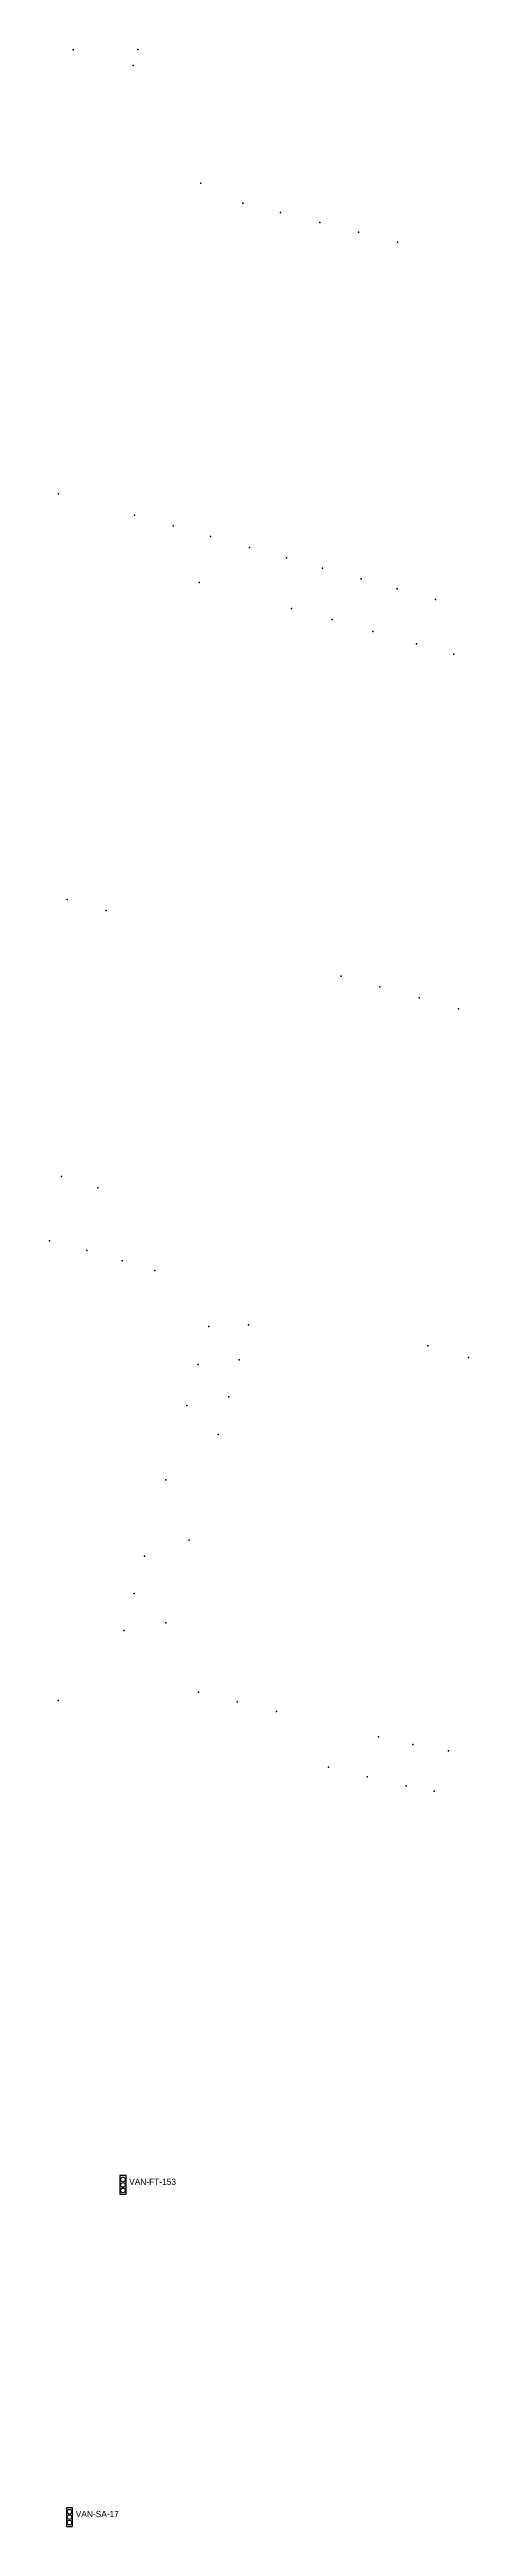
# Model space of a CAD drawing. Header units: inches. Extents: x 486474 to 494239, y 5455982 to 5460069.
# Drawn here: x 492256 to 492390, y 5458262 to 5459058 of the extents above; entities that cross this region are included whole.
import ezdxf

# ---------------------------------------------------------------- set-up
doc = ezdxf.new("R2010")
doc.units = ezdxf.units.IN
doc.header["$MEASUREMENT"] = 0
doc.layers.add('Parking Meters', color=10, linetype='Continuous')
doc.layers.add('Traffic Signals', color=10, linetype='Continuous')

msp = doc.modelspace()

# ---------------------------------------------------------------- texts
at = {"layer": 'Traffic Signals', "color": 1}
for s, p in [('VAN-FT-153', (492281.42, 5458372.05)), ('VAN-SA-17', (492264.3, 5458265.39))]:
    msp.add_text(s, height=2, dxfattribs=at).set_placement(p)

# ---------------------------------------------------------------- linework, layer by layer
at = {"layer": 'Parking Meters', "color": 7}
for p in [(492263.47, 5459057.58), (492263.47, 5459057.58), (492282.7, 5459052.53), (492282.7, 5459052.53), (492284.2, 5459057.66), (492284.2, 5459057.66), (492304.42, 5459014.74), (492317.89, 5459008.39), (492317.89, 5459008.39), (492329.97, 5459005.3), (492329.97, 5459005.3), (492342.5, 5459002.16), (492342.5, 5459002.16), (492354.89, 5458998.98), (492354.89, 5458998.98), (492367.4, 5458995.87), (492367.4, 5458995.87), (492258.8, 5458914.99), (492258.8, 5458914.99), (492283.08, 5458908.14), (492283.08, 5458908.14), (492295.52, 5458904.69), (492295.52, 5458904.69), (492307.47, 5458901.3), (492307.47, 5458901.3), (492319.94, 5458897.8), (492319.94, 5458897.8), (492331.88, 5458894.49), (492331.88, 5458894.49), (492303.87, 5458886.57), (492303.87, 5458886.57), (492343.35, 5458891.2), (492343.35, 5458891.2), (492355.79, 5458887.69), (492355.79, 5458887.69), (492333.49, 5458878.23), (492333.49, 5458878.23), (492367.35, 5458884.51), (492367.35, 5458884.51), (492379.58, 5458881.06), (492379.58, 5458881.06), (492346.5, 5458874.64), (492346.5, 5458874.64), (492359.48, 5458870.84), (492359.48, 5458870.84), (492373.5, 5458866.86), (492373.5, 5458866.86), (492385.49, 5458863.53), (492385.49, 5458863.53), (492261.56, 5458784.77), (492261.56, 5458784.77), (492274.03, 5458781.25), (492274.03, 5458781.25), (492349.33, 5458760.18), (492349.33, 5458760.18), (492361.8, 5458756.71), (492361.8, 5458756.71), (492374.33, 5458753.19), (492374.33, 5458753.19), (492386.93, 5458749.63), (492386.93, 5458749.63), (492259.76, 5458695.82), (492259.76, 5458695.82), (492271.38, 5458692.2), (492271.38, 5458692.2), (492255.93, 5458675.15), (492255.93, 5458675.15), (492267.9, 5458672.03), (492267.9, 5458672.03), (492279.14, 5458668.73), (492279.14, 5458668.73), (492289.66, 5458665.62), (492289.66, 5458665.62), (492306.93, 5458647.65), (492306.93, 5458647.65), (492319.71, 5458648.25), (492377.15, 5458641.45), (492377.15, 5458641.45), (492303.54, 5458635.47), (492303.54, 5458635.47), (492316.65, 5458636.98), (492316.65, 5458636.98), (492390.13, 5458637.67), (492313.32, 5458625.06), (492313.32, 5458625.06), (492299.87, 5458622.34), (492299.87, 5458622.34), (492309.97, 5458613.04), (492309.97, 5458613.04), (492293.18, 5458598.45), (492293.18, 5458598.45), (492300.63, 5458579.04), (492300.63, 5458579.04), (492286.34, 5458573.88), (492286.34, 5458573.88), (492283.02, 5458561.94), (492283.02, 5458561.94), (492293.19, 5458552.52), (492293.19, 5458552.52), (492279.67, 5458550.01), (492258.68, 5458527.6), (492258.68, 5458527.6), (492303.68, 5458530.31), (492303.68, 5458530.31), (492316.04, 5458527.14), (492316.04, 5458527.14), (492328.61, 5458524.1), (492328.61, 5458524.1), (492361.34, 5458515.96), (492372.38, 5458513.43), (492372.38, 5458513.43), (492383.78, 5458511.4), (492383.78, 5458511.4), (492345.3, 5458506.21), (492345.3, 5458506.21), (492357.74, 5458503.1), (492357.74, 5458503.1), (492370.23, 5458500.2), (492370.23, 5458500.2), (492379.14, 5458498.48)]:
    msp.add_point(p, dxfattribs=at)
at = {"layer": 'Traffic Signals', "color": 1}
for points in [[(492278.42, 5458369.05), (492280.42, 5458369.05), (492280.42, 5458375.05), (492278.42, 5458375.05)], [(492261.3, 5458262.39), (492263.3, 5458262.39), (492263.3, 5458268.39), (492261.3, 5458268.39)]]:
    msp.add_lwpolyline(points, close=True, dxfattribs=at)
for centre in [(492279.42, 5458373.8), (492279.42, 5458372.05), (492279.42, 5458370.3), (492262.3, 5458267.14), (492262.3, 5458265.39), (492262.3, 5458263.64)]:
    msp.add_circle(centre, 0.75, dxfattribs=at)

msp.set_redraw_order([(e.dxf.handle, doc.entitydb.next_handle()) for e in msp.query("TEXT MTEXT ATTDEF DIMENSION ARC_DIMENSION")])  # texts and dimensions are drawn at this point

doc.saveas('drawing.dxf')
